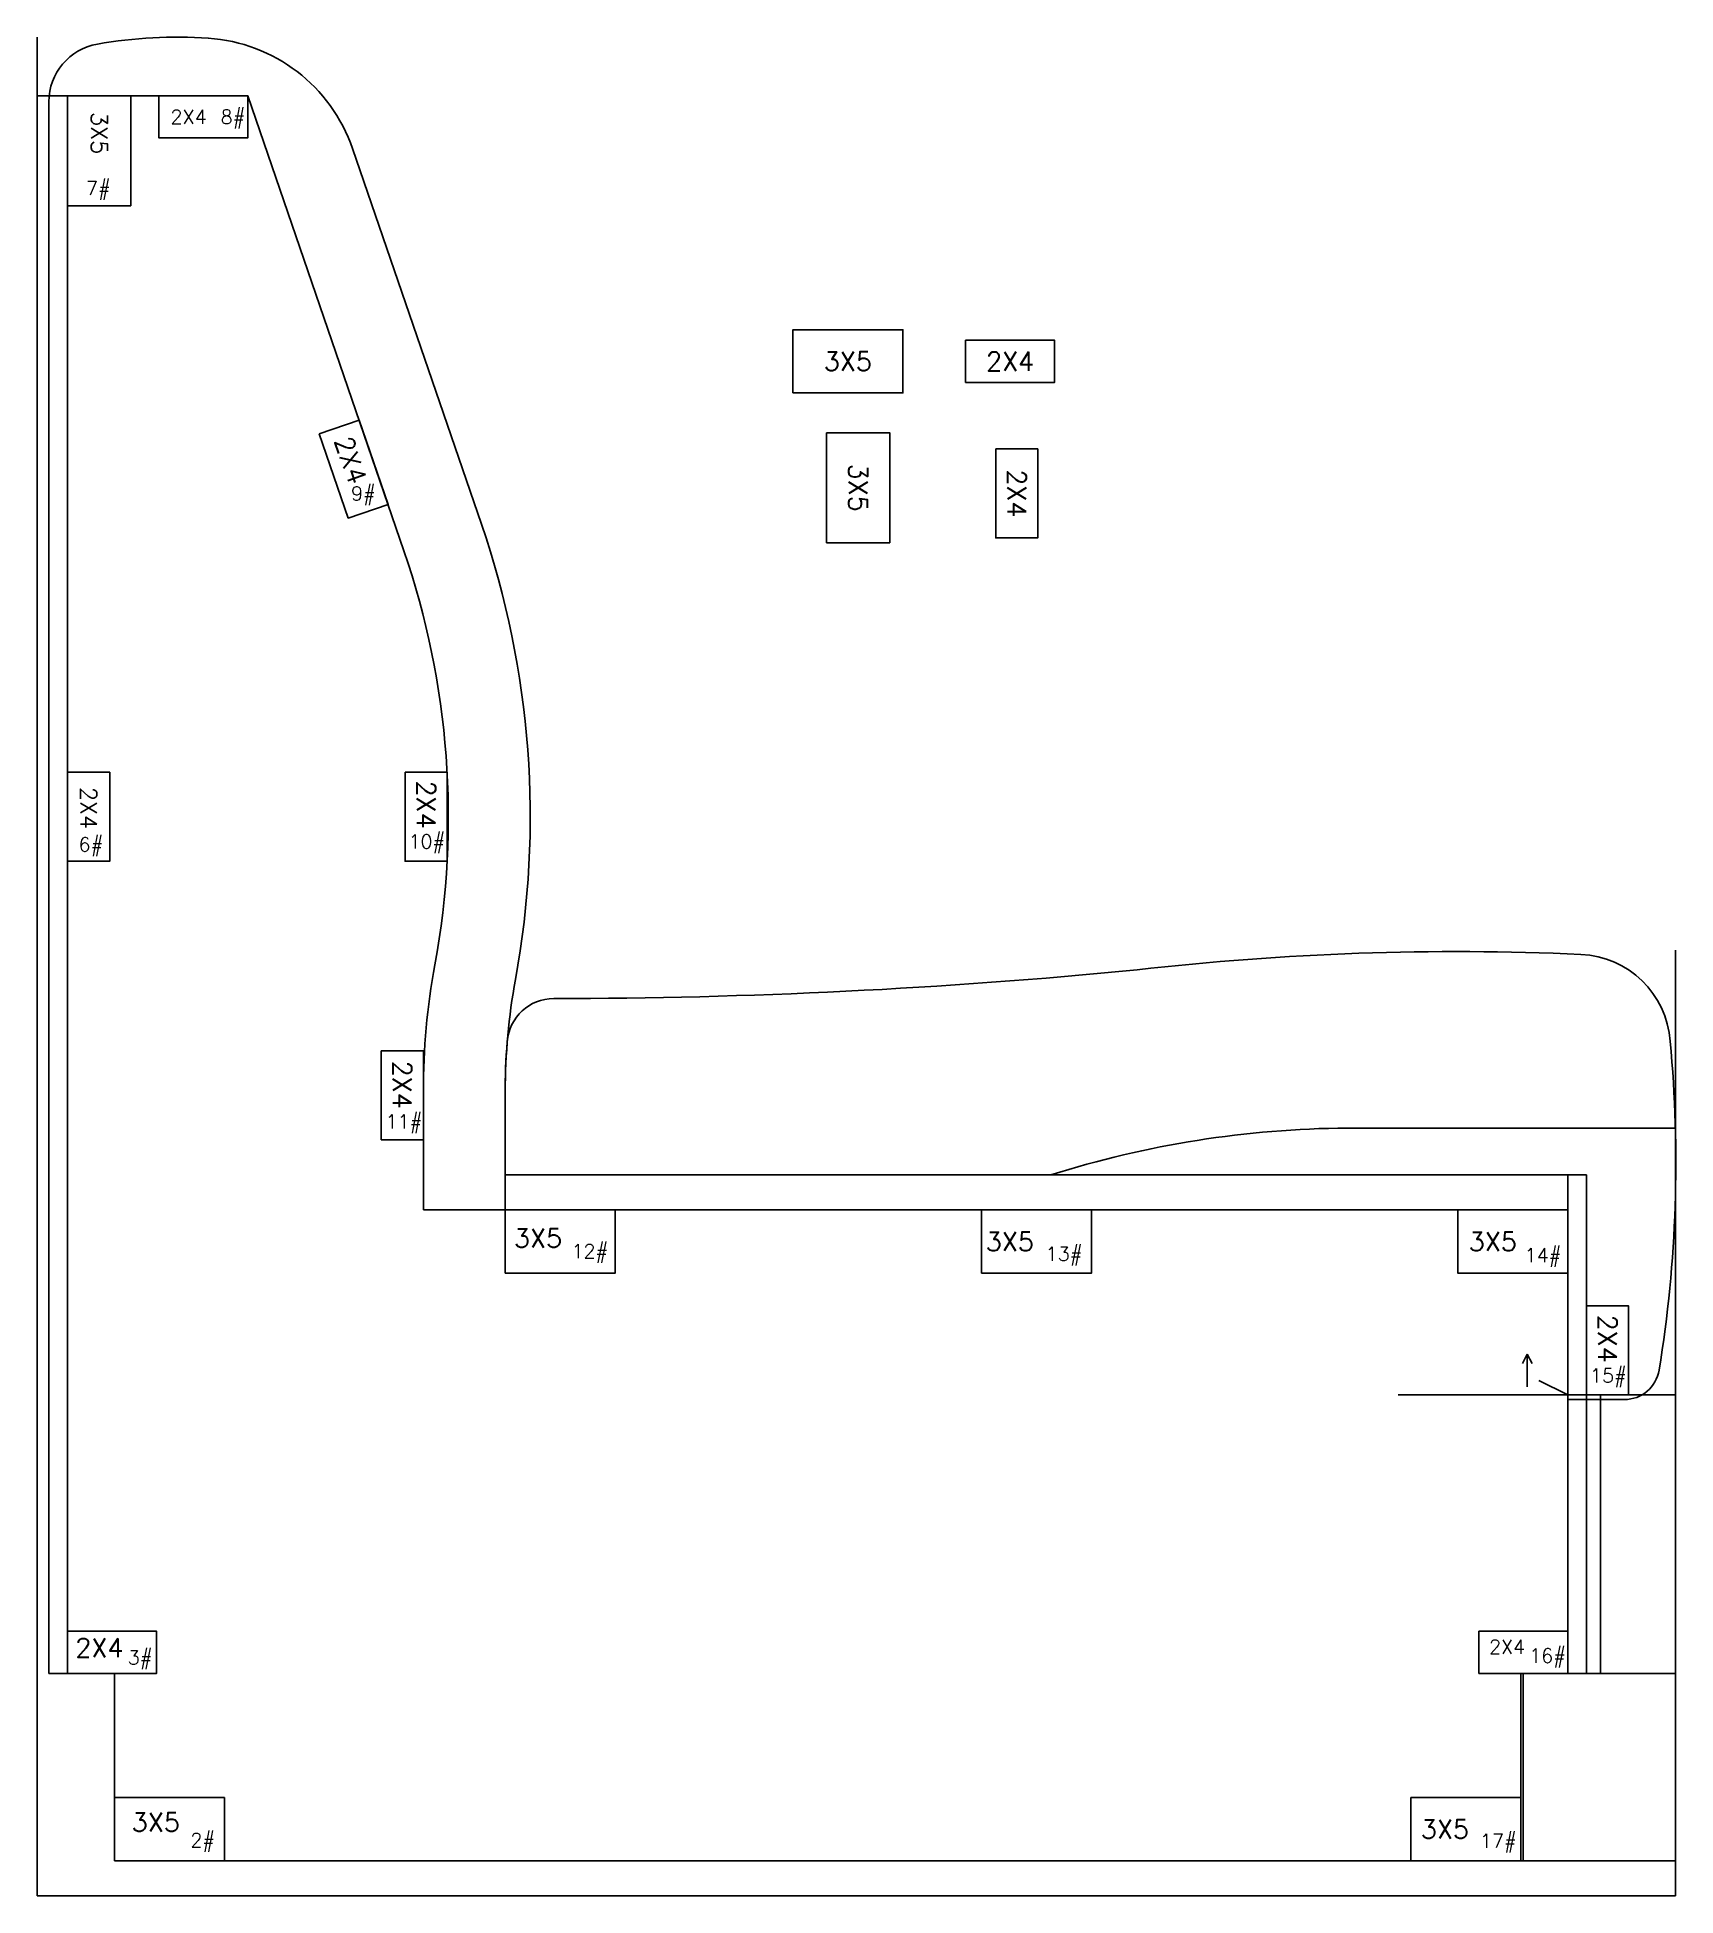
# Model space of a CAD drawing. Header units: millimetres. Extents: x 1725838 to 1745173, y -304752 to -289676.
# Drawn here: x 1739510 to 1740210, y -293478 to -292684 of the extents above; entities that cross this region are included whole.
import ezdxf

# ---------------------------------------------------------------- set-up
doc = ezdxf.new("R2010")
doc.units = ezdxf.units.MM
doc.styles.get("Standard").update_dxf_attribs({"font": 'simplex.shx', "bigfont": 'gbcbig.shx'})

msp = doc.modelspace()

# ---------------------------------------------------------------- texts
at = {"color": 1, "attachment_point": 5}
for s, insert, char_height in [('\\A1;2X4', (1739574.52, -292717.78), 6), ('\\A1;8#', (1739593.51, -292718.81), 6), ('\\A1;7#', (1739535.95, -292749.26), 6), ('\\A1;3X5', (1739856.25, -292822.26), 8), ('\\A1;2X4', (1739925.57, -292822.26), 8), ('\\A1;9#', (1739649.22, -292879.73), 6), ('\\A1;6#', (1739532.81, -293029.66), 6), ('\\A1;10#', (1739676.32, -293028.32), 6), ('\\A1;11#', (1739666.57, -293147.96), 6), ('\\A1;3X5', (1739723.85, -293196.79), 8), ('\\A1;12#', (1739745.97, -293203.35), 6), ('\\A1;3X5', (1739925.46, -293198.28), 8), ('\\A1;13#', (1739948.62, -293204.56), 6), ('\\A1;3X5', (1740131.81, -293198.28), 8), ('\\A1;14#', (1740153.26, -293205.04), 6), ('\\A1;15#', (1740181.19, -293256.49), 6), ('\\A1;2X4', (1739536.43, -293371.79), 8), ('\\A1;3#', (1739553.83, -293376.94), 6), ('\\A1;2X4', (1740137.92, -293371.39), 6), ('\\A1;16#', (1740155.2, -293376.19), 6), ('\\A1;3X5', (1739560.55, -293446.3), 8), ('\\A1;3X5', (1740111.37, -293449.28), 8), ('\\A1;2#', (1739580.56, -293455.03), 6), ('\\A1;17#', (1740134.14, -293455.33), 6)]:
    msp.add_mtext(s, dxfattribs=dict(at, insert=insert, char_height=char_height))
for s, insert, char_height, rotation in [('\\A1;3X5', (1739536.35, -292724.8), 7, 270), ('\\A1;2X4', (1739643.78, -292864.5), 8, 288.94319), ('\\A1;3X5', (1739860.63, -292876.26), 8, 270), ('\\A1;2X4', (1739928.41, -292878.69), 8, 270), ('\\A1;2X4', (1739531.85, -293013.06), 7, 270), ('\\A1;2X4', (1739676.02, -293011.61), 8, 270), ('\\A1;2X4', (1739665.85, -293131.33), 8, 270), ('\\A1;2X4', (1740180.85, -293239.79), 8, 270)]:
    msp.add_mtext(s, dxfattribs=dict(at, insert=insert, char_height=char_height, rotation=rotation))

# ---------------------------------------------------------------- linework, layer by layer
at = {"color": 7, "lineweight": -3}
for p, q in [((1739509.85, -292683.78), (1739509.85, -293477.78)), ((1739514.85, -292711.37), (1739514.85, -293382.78)), ((1739522.85, -292708.78), (1739522.85, -293382.78)), ((1740209.85, -293073.78), (1740209.85, -293477.78)), ((1739709.85, -293134.22), (1739709.85, -293184.78)), ((1740069.61, -293149.78), (1740209.85, -293149.78)), ((1739709.85, -293169.78), (1740171.85, -293169.78)), ((1740163.85, -293169.78), (1740163.85, -293382.78)), ((1740171.85, -293169.78), (1740171.85, -293382.78)), ((1739674.85, -293184.78), (1740163.85, -293184.78)), ((1740163.85, -293263.78), (1740209.85, -293263.78)), ((1740177.85, -293263.78), (1740177.85, -293382.78)), ((1740163.85, -293265.78), (1740188.04, -293265.78)), ((1739542.85, -293382.78), (1739514.85, -293382.78)), ((1739542.85, -293382.78), (1739542.85, -293462.78)), ((1740143.85, -293382.78), (1740209.85, -293382.78)), ((1740143.85, -293382.78), (1740143.85, -293462.78)), ((1740144.85, -293382.78), (1740144.85, -293462.78)), ((1739542.85, -293462.78), (1740209.85, -293462.78)), ((1739509.85, -293477.78), (1740209.85, -293477.78))]:
    msp.add_line(p, q, dxfattribs=at)
msp.add_line((1739644.59, -292731.34), (1739699.68, -292891.85))
at = {"color": 1}
for p, q in [((1740146.53, -293246.44), (1740144.47, -293250.44)), ((1740146.53, -293260.38), (1740146.53, -293246.44)), ((1740146.53, -293246.44), (1740148.58, -293250.44)), ((1740163.85, -293263.78), (1740091.37, -293263.78)), ((1740163.85, -293263.78), (1740151.5, -293257.68))]:
    msp.add_line(p, q, dxfattribs=at)
at = {"color": 7, "lineweight": -3}
msp.add_lwpolyline([(1739509.85, -292708.78), (1739599.85, -292708.78), (1739666.58, -292903.21, -0.128758), (1739679.78, -293080.04, 0.04543), (1739674.85, -293134.22), (1739674.85, -293184.78)], format="xyb", dxfattribs=at)
at = {"color": 1}
for points in [[(1739522.85, -292755.78), (1739549.85, -292755.78), (1739549.85, -292708.78)], [(1739561.85, -292708.78), (1739561.85, -292726.78), (1739599.85, -292726.78), (1739599.85, -292708.78)], [(1739709.85, -293184.78), (1739709.85, -293211.78), (1739756.85, -293211.78), (1739756.85, -293184.78)], [(1739913.35, -293184.78), (1739913.35, -293211.78), (1739960.35, -293211.78), (1739960.35, -293184.78)], [(1740116.85, -293184.78), (1740116.85, -293211.78), (1740163.85, -293211.78)], [(1739522.85, -293364.78), (1739560.85, -293364.78), (1739560.85, -293382.78), (1739542.85, -293382.78)], [(1740163.85, -293364.78), (1740125.85, -293364.78), (1740125.85, -293382.78), (1740143.85, -293382.78)], [(1739542.85, -293435.78), (1739589.85, -293435.78), (1739589.85, -293462.78)], [(1740143.85, -293435.78), (1740096.85, -293435.78), (1740096.85, -293462.78)]]:
    msp.add_lwpolyline(points, dxfattribs=at)
for points in [[(1739832.75, -292835.76), (1739879.75, -292835.76), (1739879.75, -292808.76), (1739832.75, -292808.76)], [(1739906.57, -292831.26), (1739944.57, -292831.26), (1739944.57, -292813.26), (1739906.57, -292813.26)], [(1739630.4, -292853.25), (1739642.74, -292889.19), (1739659.76, -292883.35), (1739647.42, -292847.4)], [(1739847.13, -292852.76), (1739847.13, -292899.76), (1739874.13, -292899.76), (1739874.13, -292852.76)], [(1739919.41, -292859.69), (1739919.41, -292897.69), (1739937.41, -292897.69), (1739937.41, -292859.69)], [(1739522.85, -292997.83), (1739522.85, -293035.83), (1739540.85, -293035.83), (1739540.85, -292997.83)], [(1739667.02, -292997.83), (1739667.02, -293035.83), (1739685.02, -293035.83), (1739685.02, -292997.83)], [(1739656.85, -293116.78), (1739656.85, -293154.78), (1739674.85, -293154.78), (1739674.85, -293116.78)], [(1740171.85, -293225.78), (1740171.85, -293263.78), (1740189.85, -293263.78), (1740189.85, -293225.78)]]:
    msp.add_lwpolyline(points, close=True, dxfattribs=at)
for centre, radius, start, end in [((1739569.85, -292883.78), 200, 86.23469, 99.87089), ((1739578.38, -292754.06), 70, 18.94319, 86.23469), ((1739539.85, -292711.37), 25, 99.87089, 180)]:
    msp.add_arc(centre, radius, start, end)
at = {"lineweight": -3}
for centre, radius, start, end in [((1739335.53, -293016.83), 385, 349.59547, 18.94319), ((1739974.85, -293134.22), 265, 169.59547, 180)]:
    msp.add_arc(centre, radius, start, end, dxfattribs=at)
at = {"color": 7, "lineweight": -3}
for centre, radius, start, end in [((1740116.4, -294278.3), 1203.88, 87.47408, 96.51282), ((1740167.69, -293115.55), 40, 4.10607, 87.47408), ((1739728.81, -290521.13), 2573.34, 270.04026, 275.59828), ((1739730.63, -293114.46), 20, 90.04026, 175.37677), ((1739972.38, -293134.01), 262.54, 175.37677, 180.29483), ((1739657.64, -293164.47), 552.39, 350.75732, 5.37863), ((1740073.23, -293583.72), 433.96, 90.47705, 107.46934), ((1740188.04, -293250.78), 15, 270, 350.75732)]:
    msp.add_arc(centre, radius, start, end, dxfattribs=at)

msp.set_redraw_order([(e.dxf.handle, doc.entitydb.next_handle()) for e in msp.query("TEXT MTEXT ATTDEF DIMENSION ARC_DIMENSION")])  # texts and dimensions are drawn at this point

doc.saveas('drawing.dxf')
